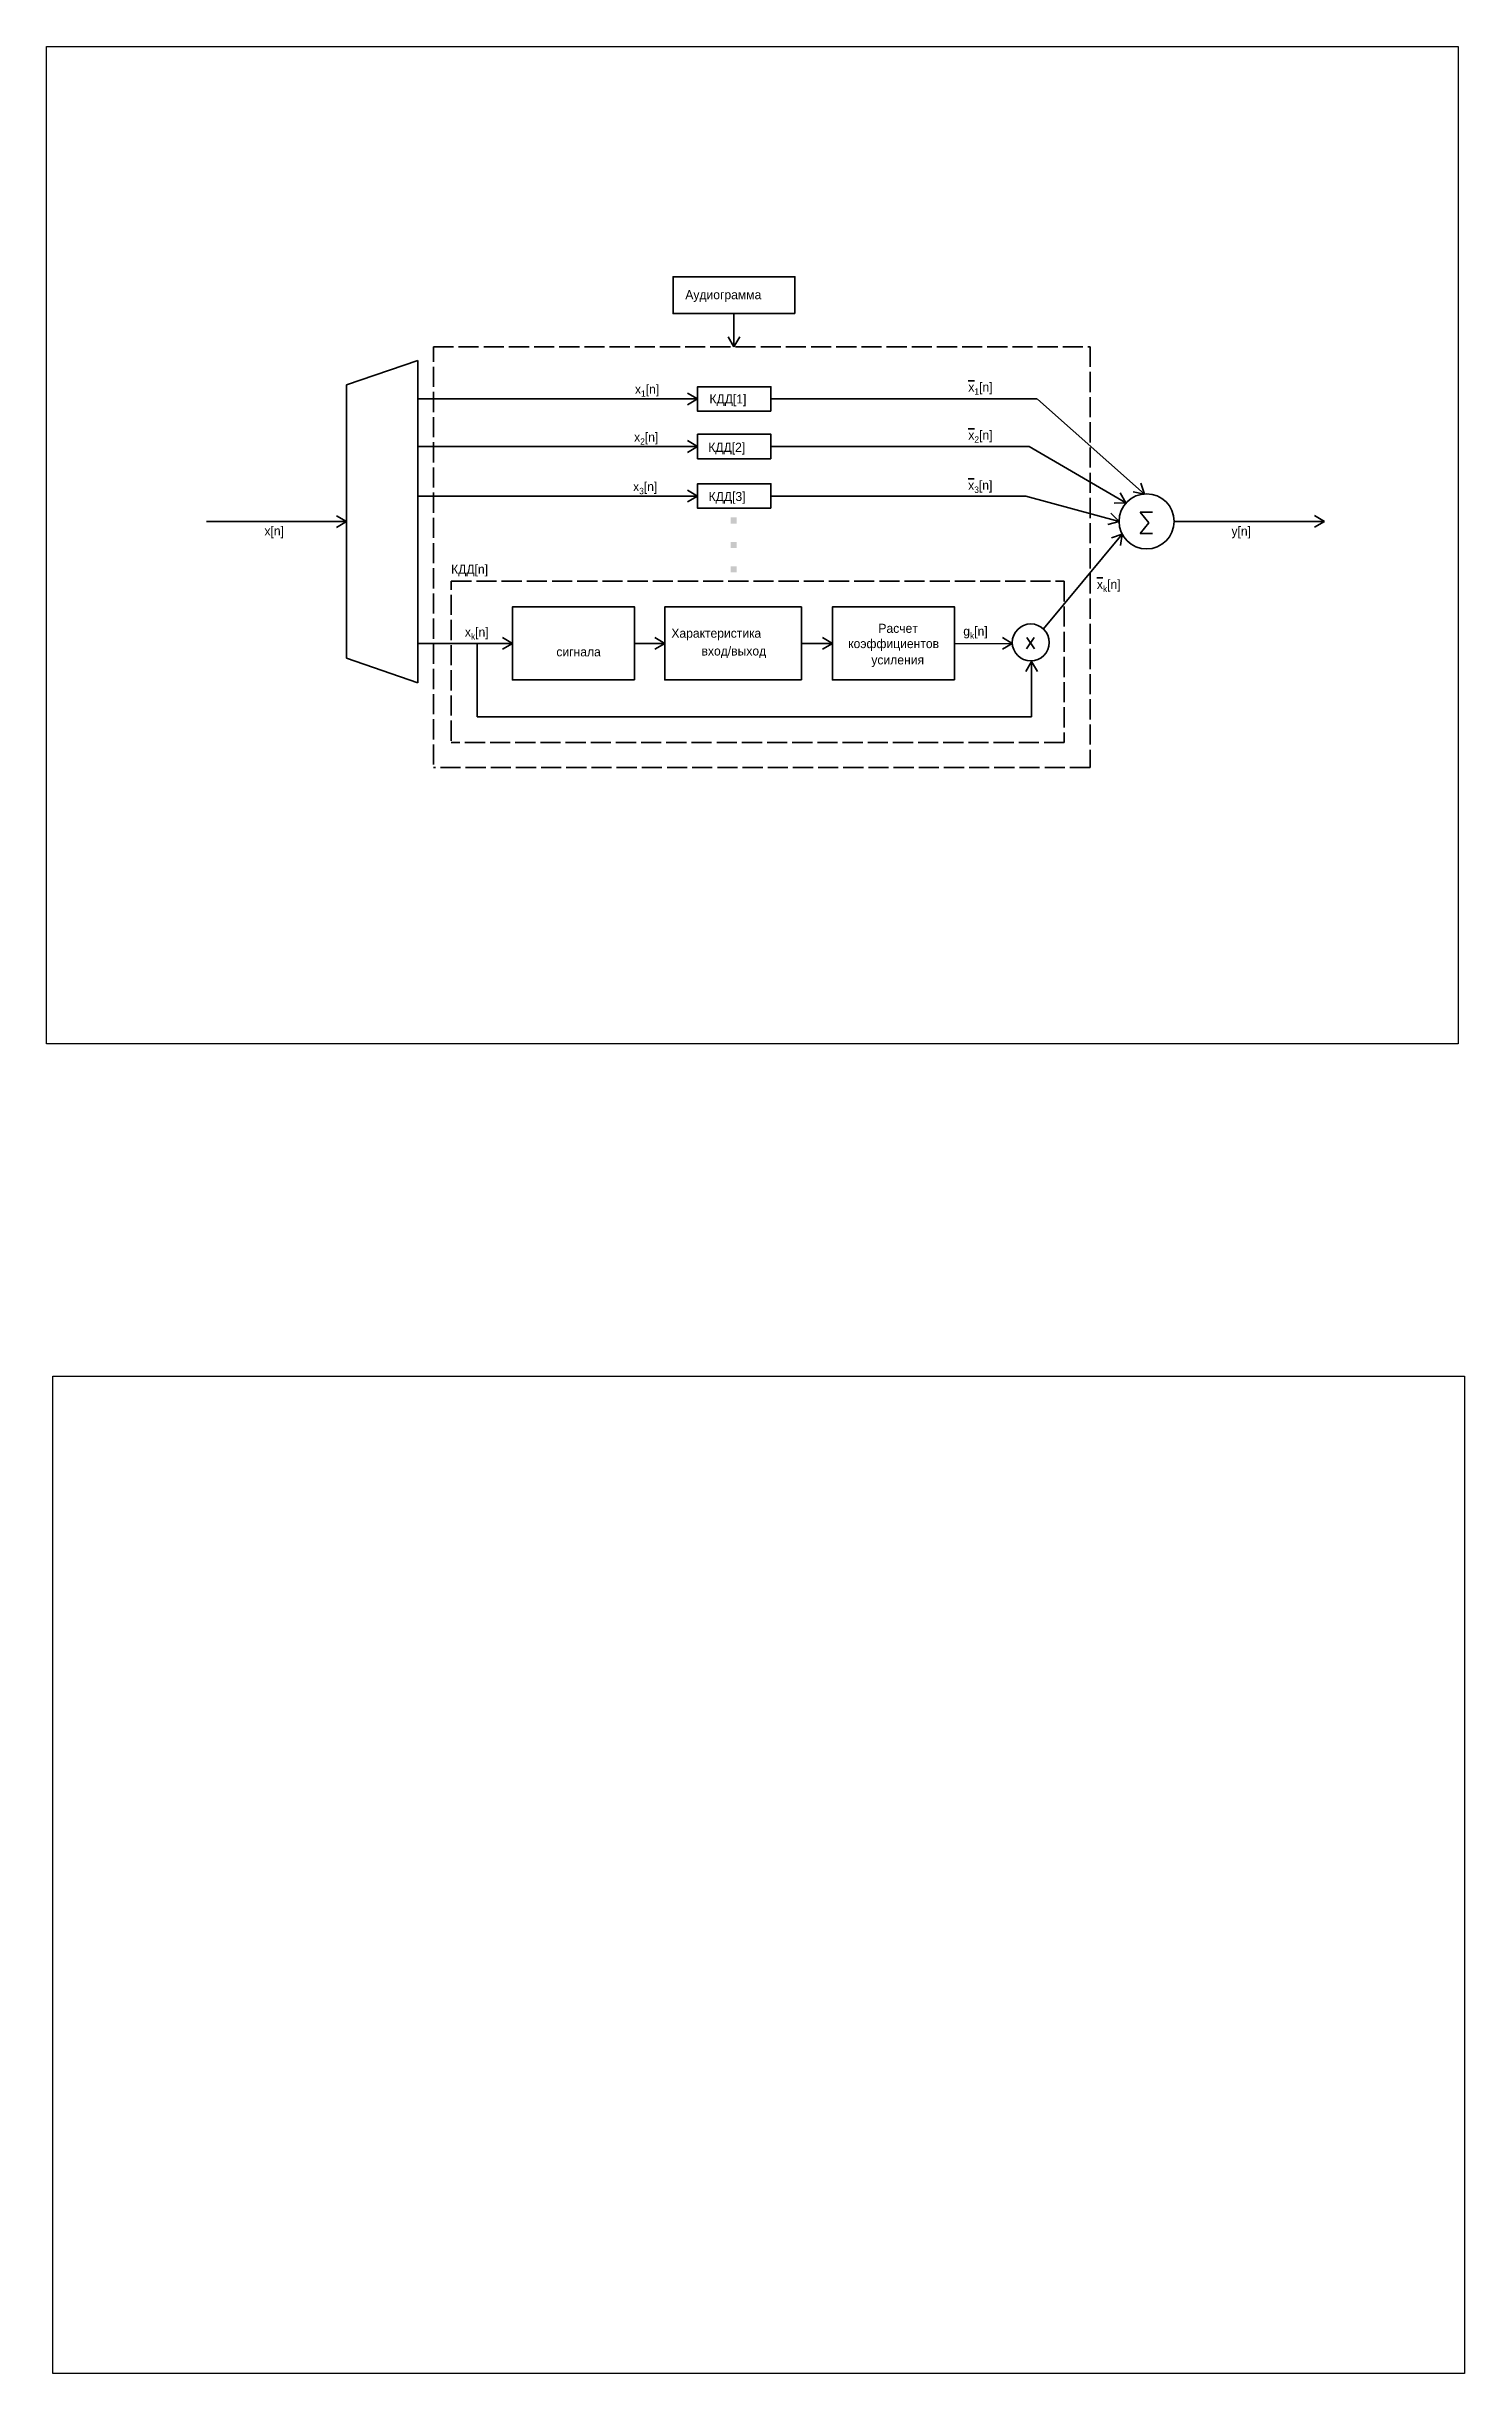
# Model space of a CAD drawing. Extents: x 21 to 3509, y 15 to 1466.
# Drawn here: x 670 to 1515, y 80 to 1466 of the extents above; entities that cross this region are included whole.
import ezdxf

# ---------------------------------------------------------------- set-up
doc = ezdxf.new("R2010")
doc.units = 0
doc.header["$MEASUREMENT"] = 0
doc.linetypes.add('ACAD_ISO02W100', pattern=[15, 12, -3])
doc.layers.get('0').update_dxf_attribs({"linetype": 'CONTINUOUS'})
doc.layers.add('KONTUR', color=7, linetype='CONTINUOUS')
doc.layers.add('PDF_Solid Fills', color=7, linetype='CONTINUOUS')

msp = doc.modelspace()

# ---------------------------------------------------------------- texts
at = {"linetype": 'ACAD_ISO02W100', "lineweight": 35, "char_height": 5.396, "attachment_point": 1}
for s, width, gutter_width, heights, insert in [('{\\Ftxt|c204;Аудиограмма}', 14.46, 32.9, [4.42], (1050.9, 1321)), ('\\A1;\\pxi-3,l4,t4;x{\\Ftxt|c204;\\H0.7x;\\S^ 1;}[n]', 31.061, 32.9, [2.8], (1015.5, 1264.7)), ('\\A1;\\pxi-3,l4,t4;{\\Ox\\Ftxt|c204;\\H0.7x;\\o\\S^ 1;}[n]', 31.061, 32.9, [2.8], (1214.1, 1266)), ('\\pxi-3,l4,t4;{\\Ftxt|c204;КДД}[{\\Ftxt|c204;1}]', 31.061, 32.9, [2.8], (1059.9, 1258.9)), ('\\A1;\\pxi-3,l4,t4;x{\\H0.7x;\\S^ 2;}[n]', 31.061, 32.9, [2.8], (1015, 1236.2)), ('\\A1;\\pxi-3,l4,t4;{\\Ox\\H0.7x;\\o\\S^ 2;}[n]', 31.061, 32.9, [2.8], (1214.1, 1237.4)), ('\\pxi-3,l4,t4;{\\Ftxt|c204;КДД}[{\\Ftxt|c204;2}]', 31.061, 32.9, [2.8], (1059.2, 1230.1)), ('\\A1;\\pxi-3,l4,t4;x{\\H0.7x;\\S^ 3;}[n]', 31.061, 32.9, [2.8], (1014.4, 1206.7)), ('\\A1;\\pxi-3,l4,t4;{\\Ox\\H0.7x;\\o\\S^ 3;}[n]', 31.061, 32.9, [2.8], (1214, 1207.5)), ('\\pxi-3,l4,t4;{\\Ftxt|c204;КДД}[{\\Ftxt|c204;3}]', 31.061, 32.9, [2.8], (1059.4, 1200.8)), ('\\A1;\\pxi-3,l4,t4;x[n]', 31.061, 32.9, [2.8], (794.8, 1180.3)), ('\\A1;\\pxi-3,l4,t4;y[n]', 31.061, 32.9, [2.8], (1370.9, 1180.2)), ('\\pxi-3,l4,t4;{\\Ftxt|c204;КДД}[n]', 38.455, 32.9, [2.24], (906, 1157.5)), ('\\A1;\\pxi-3,l4,t4;{\\Ox\\H0.7x;\\o\\S^ k;}[n]', 31.061, 32.9, [2.8], (1290.7, 1148.5)), ('\\A1;\\pxi-3,l4,t4;x{\\H0.7x;\\S^ k;}[n]', 31.061, 32.9, [2.8], (914.2, 1120.1)), ('{\\Ftxt|c204;Характеристика }', 14.46, 20.5, [4.42], (1042.6, 1119.4)), ('\\pxi-3,l4,qc,t4;{\\Ftxt|c204;вход/выход }', 14.46, 20.5, [4.42], (1069.9, 1108.8)), ('\\pxi-3,l4,qc,t4;{\\Ftxt|c204;коэффициентов }', 14.46, 20.5, [4.42], (1165.1, 1113.2)), ('\\pxi-3,l4,qc,t4;{\\Ftxt|c204;Расчет }', 39.961, 20.5, [5.38], (1155, 1122.3)), ('\\A1;\\pxi-3,l4,t4;g{\\H0.7x;\\S^ k;}[n]', 31.061, 32.9, [2.8], (1211.1, 1120.6)), ('\\pxi-3,l4,qc,t4;{\\Ftxt|c204;сигнала }', 14.46, 20.5, [4.42], (977.4, 1108.3)), ('\\pxi-3,l4,qc,t4;{\\Ftxt|c204;усиления }', 14.46, 20.5, [4.42], (1167.5, 1103.5))]:
    msp.add_mtext_dynamic_manual_height_columns(s, width=width, gutter_width=gutter_width, heights=heights, dxfattribs=dict(at, insert=insert))

# ---------------------------------------------------------------- hatches: boundary and pattern name
at = {"layer": 'PDF_Solid Fills', "lineweight": 35, "transparency": 33554559}
h = msp.add_hatch(color=0, dxfattribs=at)
h.paths.add_polyline_path([(1078, 1152.9), (1078, 1156.5), (1081.6, 1156.5), (1081.6, 1152.9)], flags=0)
h.paths.add_polyline_path([(1078, 1167.4), (1078, 1171), (1081.6, 1171), (1081.6, 1167.4)], flags=0)
h.paths.add_polyline_path([(1078, 1182), (1078, 1185.6), (1081.6, 1185.6), (1081.6, 1182)], flags=0)

# ---------------------------------------------------------------- linework, layer by layer
at = {"linetype": 'ByBlock', "lineweight": 35}
for p, q in [((1079.9, 1287.3), (1079.9, 1307.1)), ((891.5, 1279.1), (849.1, 1264.6)), ((891.5, 1087.2), (891.5, 1279.1)), ((849.1, 1101.8), (849.1, 1264.6)), ((1058.2, 1256.2), (891.5, 1256.2)), ((1101.9, 1256.2), (1260.6, 1256.2)), ((1324.4, 1199.5), (1260.7, 1256.1)), ((1058.2, 1227.9), (891.5, 1227.9)), ((1101.9, 1227.9), (1255.7, 1227.9)), ((1313.3, 1194.3), (1255.7, 1227.9)), ((1058.2, 1198.4), (891.5, 1198.4)), ((1101.9, 1198.4), (1253.8, 1198.4)), ((1309.3, 1183.3), (1253.8, 1198.4)), ((849.1, 1183.2), (765.7, 1183.2)), ((1321.9, 1188.8), (1327.1, 1182.5)), ((1321.9, 1188.8), (1329.3, 1188.8)), ((1327.1, 1182.5), (1321.9, 1176)), ((1431.7, 1183.3), (1342.1, 1183.3)), ((1311.2, 1175.7), (1264.3, 1119.2)), ((1321.9, 1176), (1329.3, 1176)), ((947.9, 1110.6), (891.5, 1110.6)), ((927, 1066.9), (927, 1110.6)), ((1038.7, 1110.6), (1020.7, 1110.6)), ((1138.5, 1110.6), (1120.1, 1110.6)), ((1245.7, 1110.6), (1211.3, 1110.4)), ((1254.2, 1107.4), (1258.8, 1114.1)), ((1259, 1107.3), (1254.4, 1114.1)), ((849.1, 1101.8), (891.5, 1087.2)), ((1257.2, 1099.8), (1257.2, 1066.9)), ((1257.2, 1066.9), (927, 1066.9))]:
    msp.add_line(p, q, dxfattribs=at)
at = {"linetype": 'ACAD_ISO02W100', "lineweight": 35}
for p, q in [((1079.9, 1287.3), (1076.4, 1293.2)), ((1079.9, 1287.3), (1083.4, 1293.2)), ((900.8, 1038.4), (900.8, 1287.3)), ((900.8, 1287.3), (1292, 1287.3)), ((1292, 1287.3), (1292, 1036.7)), ((1058.2, 1256.2), (1052.3, 1259.7)), ((1058.2, 1256.2), (1052.3, 1252.7)), ((1058.2, 1227.9), (1052.3, 1231.4)), ((1058.2, 1227.9), (1052.3, 1224.4)), ((1324.4, 1199.5), (1322.3, 1206.1)), ((1058.2, 1198.4), (1052.3, 1201.8)), ((1058.2, 1198.4), (1052.3, 1194.9)), ((1313.3, 1194.3), (1306.4, 1194.2)), ((1313.3, 1194.3), (1309.9, 1200.2)), ((1324.4, 1199.5), (1317.7, 1200.9)), ((849.1, 1183.2), (843.2, 1186.6)), ((849.1, 1183.2), (843.2, 1179.7)), ((1309.3, 1183.3), (1302.7, 1181.5)), ((1309.3, 1183.3), (1304.5, 1188.2)), ((1431.7, 1183.3), (1425.7, 1186.8)), ((1431.7, 1183.3), (1425.7, 1179.8)), ((1311.2, 1175.7), (1304.8, 1173.4)), ((1311.2, 1175.7), (1310.1, 1169)), ((911.5, 1052.6), (911.5, 1147.6)), ((911.5, 1147.6), (1276.6, 1147.6)), ((1276.6, 1147.6), (1276.6, 1051.5)), ((947.9, 1110.6), (942, 1114.1)), ((947.9, 1110.6), (942, 1107.2)), ((1038.7, 1110.6), (1032.8, 1114.1)), ((1038.7, 1110.6), (1032.8, 1107.2)), ((1138.5, 1110.6), (1132.6, 1114.1)), ((1138.5, 1110.6), (1132.6, 1107.2)), ((1245.7, 1110.6), (1239.8, 1114.1)), ((1245.7, 1110.6), (1239.8, 1107.2)), ((1257.2, 1099.8), (1253.8, 1093.9)), ((1257.2, 1099.8), (1260.7, 1093.9)), ((1276.6, 1051.5), (911.5, 1051.5)), ((1292, 1036.7), (900.8, 1036.7))]:
    msp.add_line(p, q, dxfattribs=at)
at = {"linetype": 'ByBlock', "lineweight": 35}
for points in [[(1116.2, 1307.1), (1043.6, 1307.1), (1043.6, 1329), (1116.2, 1329)], [(1101.9, 1248.9), (1058.2, 1248.9), (1058.2, 1263.5), (1101.9, 1263.5)], [(1101.9, 1220.6), (1058.2, 1220.6), (1058.2, 1235.2), (1101.9, 1235.2)], [(1101.9, 1191.1), (1058.2, 1191.1), (1058.2, 1205.7), (1101.9, 1205.7)], [(1020.7, 1088.9), (947.9, 1088.9), (947.9, 1132.3), (1020.7, 1132.3)], [(1120.1, 1088.9), (1038.7, 1088.9), (1038.7, 1132.3), (1120.1, 1132.3)], [(1211.3, 1088.9), (1138.5, 1088.9), (1138.5, 1132.3), (1211.3, 1132.3)]]:
    msp.add_lwpolyline(points, close=True, dxfattribs=at)
for centre, radius in [((1325.7, 1183.3), 16.4), ((1256.7, 1111.2), 11)]:
    msp.add_circle(centre, radius, dxfattribs=at)
at = {"layer": 'KONTUR'}
for p, q in [((670.4, 872.1), (670.4, 1466.1)), ((670.4, 1466.1), (1511.4, 1466.1)), ((1511.4, 1466.1), (1511.4, 872.1)), ((1511.4, 872.1), (670.4, 872.1)), ((674.1, 80.2), (674.1, 674.2)), ((674.1, 674.2), (1515.1, 674.2)), ((1515.1, 674.2), (1515.1, 80.2)), ((1515.1, 80.2), (674.1, 80.2))]:
    msp.add_line(p, q, dxfattribs=at)

msp.set_redraw_order([(e.dxf.handle, doc.entitydb.next_handle()) for e in msp.query("TEXT MTEXT ATTDEF DIMENSION ARC_DIMENSION")])  # texts and dimensions are drawn at this point

doc.saveas('drawing.dxf')
